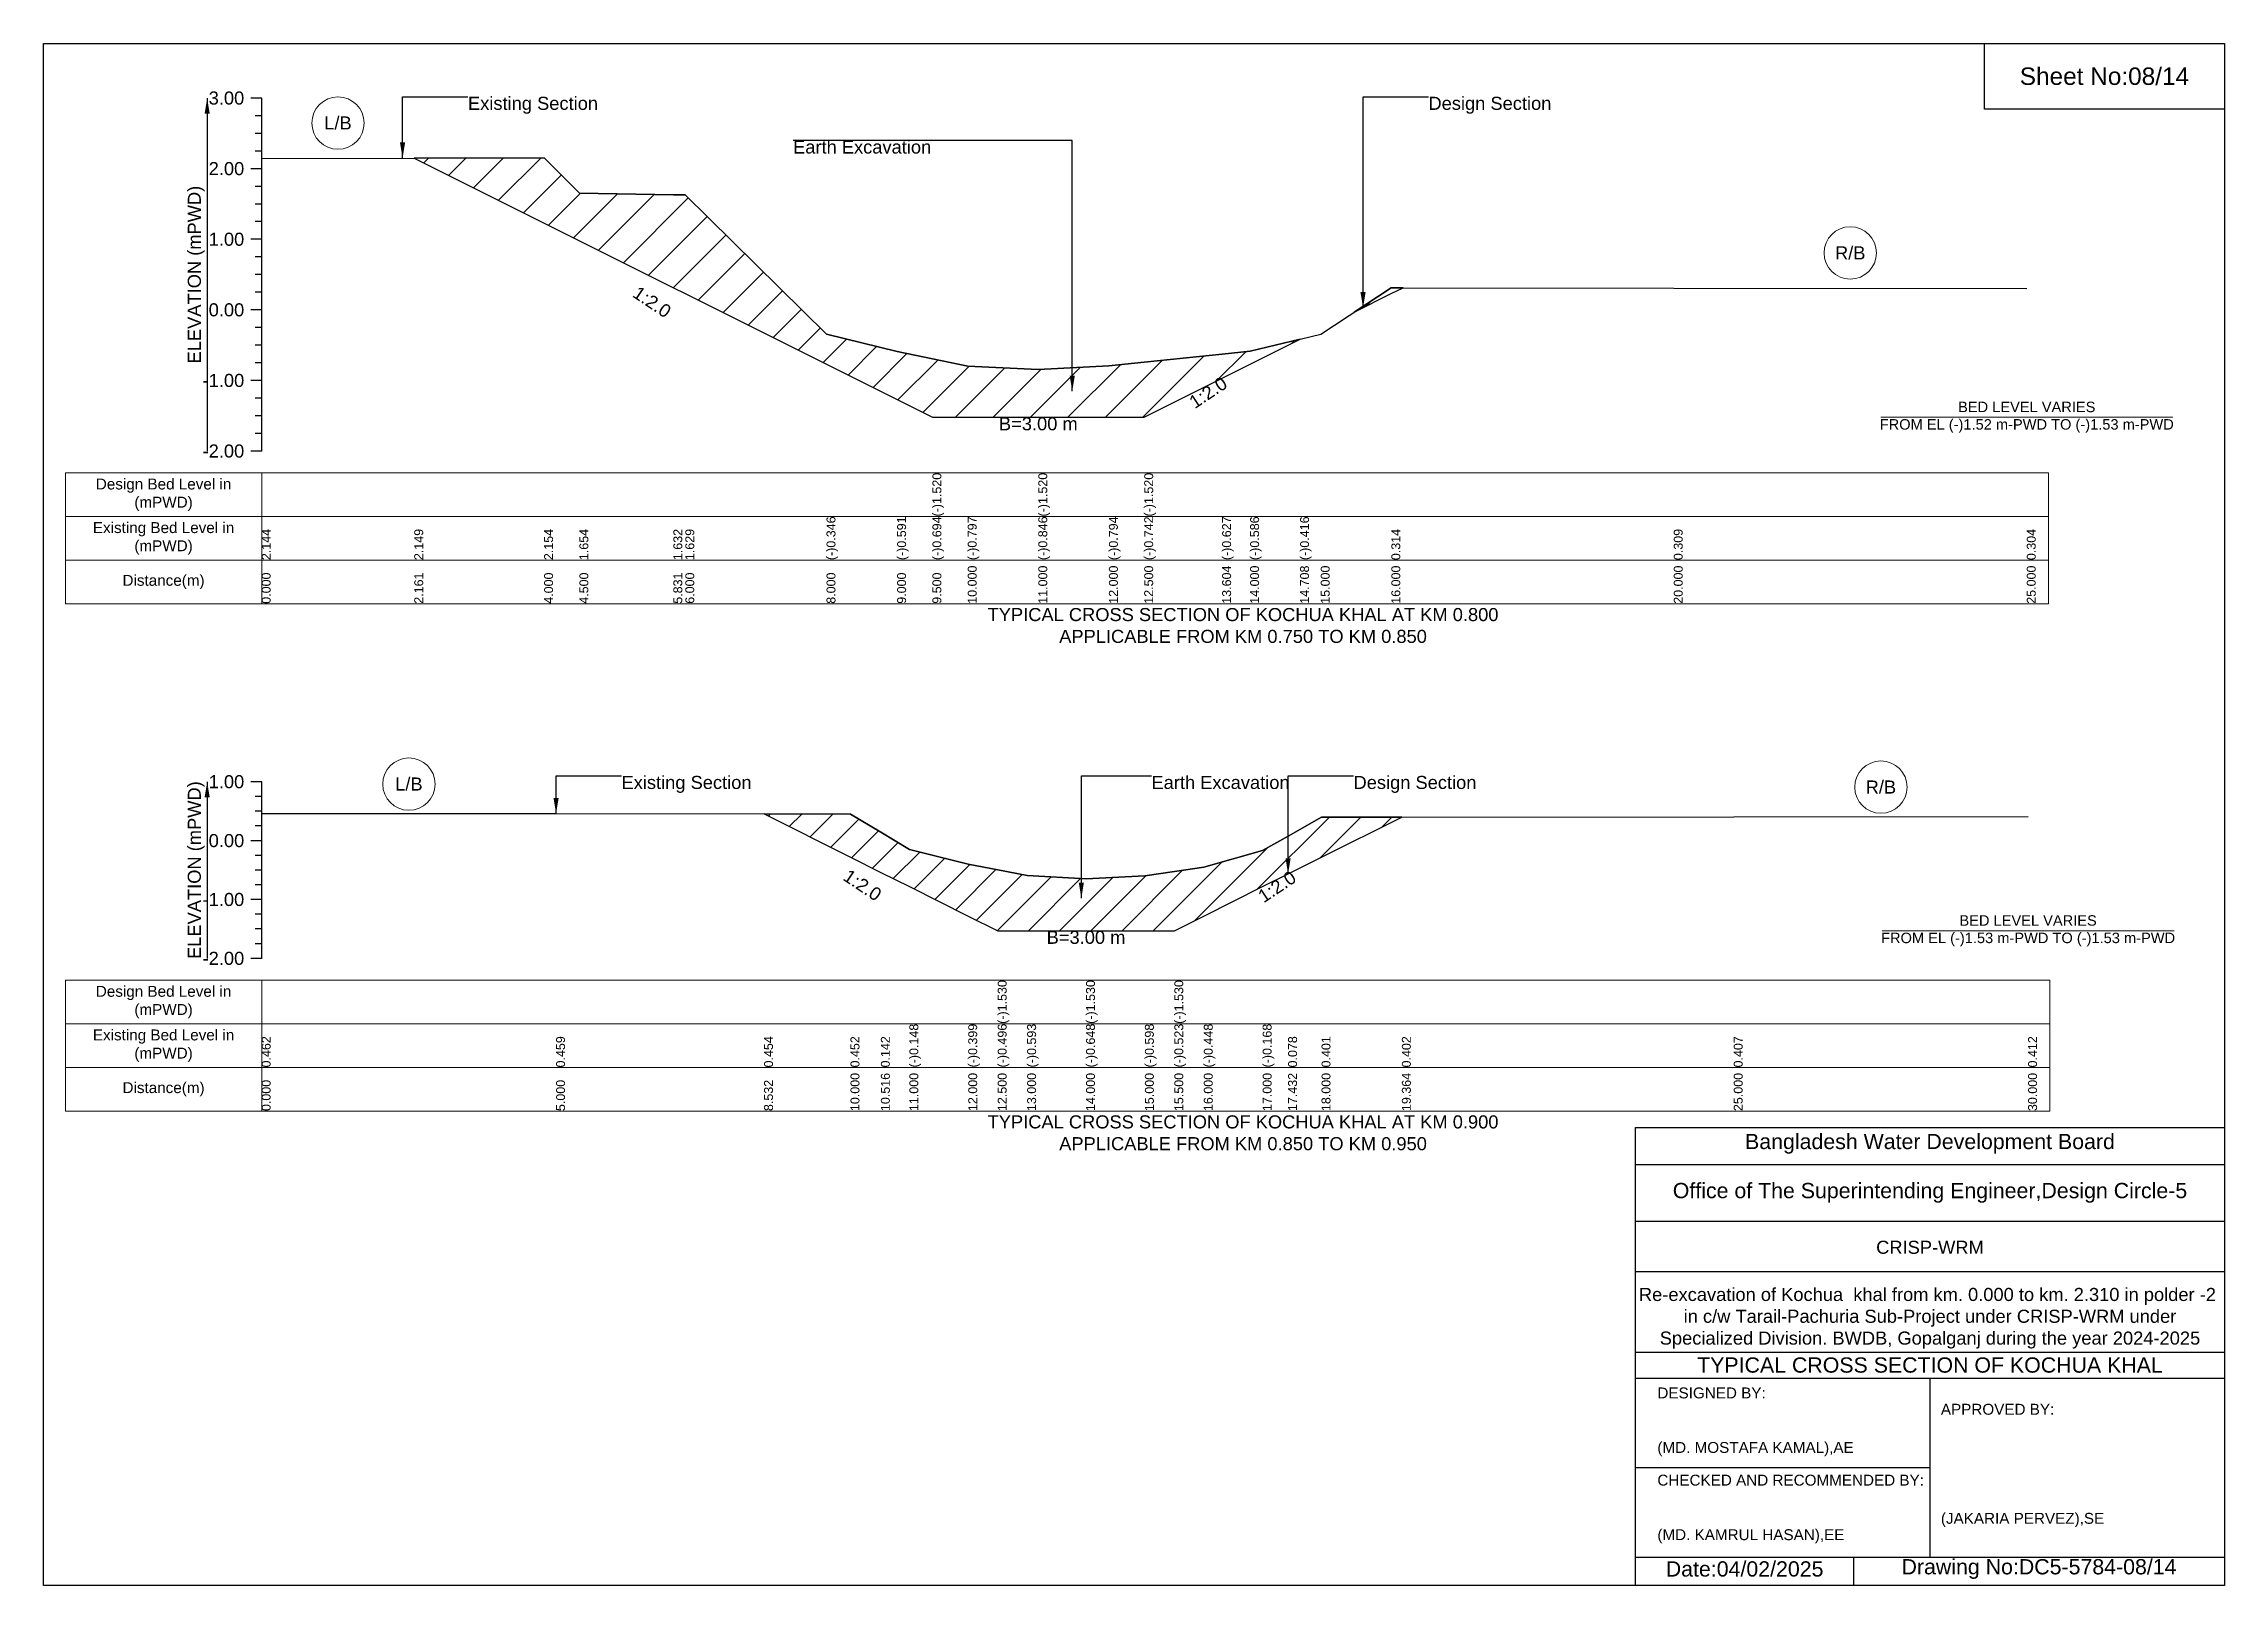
# Model space of a CAD drawing. Header units: inches. Extents: x 91000 to 258000, y -5743 to 6664.
# Drawn here: x 170000 to 178000, y -5656 to 0 of the extents above; entities that cross this region are included whole.
import ezdxf

# ---------------------------------------------------------------- set-up
doc = ezdxf.new("R2010")
doc.units = ezdxf.units.IN
doc.header["$LTSCALE"] = 7
doc.header["$MEASUREMENT"] = 0
for name, color, linetype, lineweight in [('Cross section Data Border', 7, 'Continuous', 9), ('Cross Section Labels', 7, 'Continuous', 9), ('Existing_Bed_Level for Xsection', 7, 'Continuous', 25)]:
    doc.layers.add(name, color=color, linetype=linetype, lineweight=lineweight)
doc.styles.get("Standard").update_dxf_attribs({"font": 'arial.ttf'})
doc.dimstyles.get("Standard").update_dxf_attribs({"dimtxt": 0.18, "dimasz": 0.18, "dimexe": 0.18, "dimexo": 0.0625, "dimgap": 0.09, "dimtad": 0, "dimtih": 1, "dimtoh": 1, "dimdec": 4, "dimzin": 0, "dimdsep": 46, "dimtxsty": 'Standard', "dimcen": 0.09, "dimadec": 0, "dimazin": 0, "dimtfac": 1, "dimtdec": 4, "dimtofl": 0, "dimtmove": 0, "dimatfit": 3, "dimfxl": 1, "dimtolj": 1, "dimtzin": 0, "dimarcsym": 0})

msp = doc.modelspace()

# ---------------------------------------------------------------- texts
at = {"attachment_point": 5}
for s, insert, char_height in [('Sheet No:08/14', (177560, -120), 64), ('Bangladesh Water Development Board', (176920, -4036), 56), ('Office of The Superintending Engineer,Design Circle-5', (176920, -4216), 56)]:
    msp.add_mtext(s, dxfattribs=dict(at, insert=insert, char_height=char_height))
for s, insert, char_height, width, attachment_point in [('CRISP-WRM', (176920, -4416), 48, 2240, 5), ('Re-excavation of Kochua  khal from km. 0.000 to km. 2.310 in polder -2  in c/w Tarail-Pachuria Sub-Project under CRISP-WRM under Specialized Division. BWDB, Gopalganj during the year 2024-2025', (176920, -4676), 48, 2160, 5), ('TYPICAL CROSS SECTION OF KOCHUA KHAL', (176920, -4848), 56, 2240, 5), ('DESIGNED BY:^J^J^J(MD. MOSTAFA KAMAL),AE', (175920, -5056), 40, 1120, 4), ('APPROVED BY:^J^J^J^J^J^J(JAKARIA PERVEZ),SE', (176960, -5216), 40, 1120, 4), ('CHECKED AND RECOMMENDED BY:^J^J^J(MD. KAMRUL HASAN),EE', (175920, -5376), 40, 1120, 4), ('Date:04/02/2025', (176240, -5596), 56, 1120, 5), ('Drawing No:DC5-5784-08/14', (177320, -5596), 56, 1760, 5)]:
    msp.add_mtext(s, dxfattribs=dict(insert=insert, char_height=char_height, width=width, attachment_point=attachment_point))
at = {"layer": 'Cross section Data Border', "char_height": 40, "width": 640, "attachment_point": 5}
for s, insert in [('Design Bed Level in (mPWD)', (170440, -1654.9)), ('Existing Bed Level in (mPWD)', (170440, -1814.9)), ('Distance(m)', (170440, -1974.9)), ('Design Bed Level in (mPWD)', (170440, -3516)), ('Existing Bed Level in (mPWD)', (170440, -3676)), ('Distance(m)', (170440, -3836))]:
    msp.add_mtext(s, dxfattribs=dict(at, insert=insert))
at = {"layer": 'Cross Section Labels'}
for s, insert, char_height, attachment_point in [('Existing Section', (171556.8, -195), 48, 1), ('Design Section', (175080.2, -195), 48, 1), ('L/B', (171079.9, -291.4), 48, 5), ('Earth Excavation', (172749.3, -355.3), 48, 1), ('R/B', (176627.5, -768), 48, 5), ('BED LEVEL VARIES ^JFROM EL (-)1.52 m-PWD TO (-)1.53 m-PWD', (177275, -1370.6), 38.4, 5), ('B=3.00 m', (173649, -1370.6), 48, 2), ('TYPICAL CROSS SECTION OF KOCHUA KHAL AT KM 0.800^JAPPLICABLE FROM KM 0.750 TO KM 0.850', (174400, -2134.9), 48, 5), ('L/B', (171340, -2716.6), 48, 5), ('Existing Section', (172120, -2686.4), 48, 1), ('Earth Excavation', (174064, -2686.4), 48, 1), ('Design Section', (174805.3, -2686.4), 48, 1), ('R/B', (176740, -2727.6), 48, 5), ('BED LEVEL VARIES ^JFROM EL (-)1.53 m-PWD TO (-)1.53 m-PWD', (177280, -3254.5), 38.4, 5), ('B=3.00 m', (173824, -3254.5), 48, 2), ('TYPICAL CROSS SECTION OF KOCHUA KHAL AT KM 0.900^JAPPLICABLE FROM KM 0.850 TO KM 0.950', (174400, -3996), 48, 5)]:
    msp.add_mtext(s, dxfattribs=dict(at, insert=insert, char_height=char_height, attachment_point=attachment_point))
at = {"layer": 'Cross Section Labels', "char_height": 48, "attachment_point": 2}
for insert, rotation in [((172245.4, -927.8), 326.30993), ((174258.6, -1260), 33.69007), ((173017.4, -3067.2), 326.30993), ((174511.3, -3072.8), 33.69007)]:
    msp.add_mtext('1:2.0', dxfattribs=dict(at, insert=insert, rotation=rotation))
at = {"layer": 'Existing_Bed_Level for Xsection', "char_height": 48, "attachment_point": 6}
for s, insert in [('3.00', (170736, -199.9)), ('2.00', (170736, -458.9)), ('1.00', (170736, -717.9)), ('0.00', (170736, -976.9)), ('-1.00', (170736, -1235.9)), ('-2.00', (170736, -1494.9)), ('1.00', (170736, -2708)), ('0.00', (170736, -2924)), ('-1.00', (170736, -3140)), ('-2.00', (170736, -3356))]:
    msp.add_mtext(s, dxfattribs=dict(at, insert=insert))
at = {"layer": 'Existing_Bed_Level for Xsection', "rotation": 90}
for s, insert, char_height, attachment_point in [('ELEVATION (mPWD)', (170560, -847.4), 48, 5), ('(-)1.520', (173260.5, -1734.9), 32.8, 1), ('(-)1.520', (173649, -1734.9), 32.8, 1), ('(-)1.520', (174037.5, -1734.9), 32.8, 1), ('(-)0.346', (172872, -1894.9), 32.8, 1), ('(-)0.591', (173131, -1894.9), 32.8, 1), ('(-)0.694', (173260.5, -1894.9), 32.8, 1), ('(-)0.797', (173390, -1894.9), 32.8, 1), ('(-)0.846', (173649, -1894.9), 32.8, 1), ('(-)0.794', (173908, -1894.9), 32.8, 1), ('(-)0.742', (174037.5, -1894.9), 32.8, 1), ('(-)0.627', (174323.4, -1894.9), 32.8, 1), ('(-)0.586', (174426, -1894.9), 32.8, 1), ('(-)0.416', (174609.3, -1894.9), 32.8, 1), ('2.144', (170800, -1894.9), 32.8, 1), ('2.149', (171359.7, -1894.9), 32.8, 1), ('2.154', (171836, -1894.9), 32.8, 1), ('1.654', (171965.5, -1894.9), 32.8, 1), ('1.632', (172310.1, -1894.9), 32.8, 1), ('1.629', (172354, -1894.9), 32.8, 1), ('0.314', (174944, -1894.9), 32.8, 1), ('0.309', (175980, -1894.9), 32.8, 1), ('0.304', (177275, -1894.9), 32.8, 1), ('10.000', (173390, -2054.9), 32.8, 1), ('11.000', (173649, -2054.9), 32.8, 1), ('12.000', (173908, -2054.9), 32.8, 1), ('12.500', (174037.5, -2054.9), 32.8, 1), ('13.604', (174323.4, -2054.9), 32.8, 1), ('14.000', (174426, -2054.9), 32.8, 1), ('14.708', (174609.3, -2054.9), 32.8, 1), ('15.000', (174685, -2054.9), 32.8, 1), ('16.000', (174944, -2054.9), 32.8, 1), ('20.000', (175980, -2054.9), 32.8, 1), ('25.000', (177275, -2054.9), 32.8, 1), ('0.000', (170800, -2054.9), 32.8, 1), ('2.161', (171359.7, -2054.9), 32.8, 1), ('4.000', (171836, -2054.9), 32.8, 1), ('4.500', (171965.5, -2054.9), 32.8, 1), ('5.831', (172310.1, -2054.9), 32.8, 1), ('6.000', (172354, -2054.9), 32.8, 1), ('8.000', (172872, -2054.9), 32.8, 1), ('9.000', (173131, -2054.9), 32.8, 1), ('9.500', (173260.5, -2054.9), 32.8, 1), ('ELEVATION (mPWD)', (170560, -3032), 48, 5), ('(-)1.530', (173500, -3596), 32.8, 1), ('(-)1.530', (173824, -3596), 32.8, 1), ('(-)1.530', (174148, -3596), 32.8, 1), ('(-)0.148', (173176, -3756), 32.8, 1), ('(-)0.399', (173392, -3756), 32.8, 1), ('(-)0.496', (173500, -3756), 32.8, 1), ('(-)0.593', (173608, -3756), 32.8, 1), ('(-)0.648', (173824, -3756), 32.8, 1), ('(-)0.598', (174040, -3756), 32.8, 1), ('(-)0.523', (174148, -3756), 32.8, 1), ('(-)0.448', (174256, -3756), 32.8, 1), ('(-)0.168', (174472, -3756), 32.8, 1), ('0.462', (170800, -3756), 32.8, 1), ('0.459', (171880, -3756), 32.8, 1), ('0.454', (172642.9, -3756), 32.8, 1), ('0.452', (172960, -3756), 32.8, 1), ('0.142', (173071.4, -3756), 32.8, 1), ('0.078', (174565.3, -3756), 32.8, 1), ('0.401', (174688, -3756), 32.8, 1), ('0.402', (174982.7, -3756), 32.8, 1), ('0.407', (176200, -3756), 32.8, 1), ('0.412', (177280, -3756), 32.8, 1), ('0.000', (170800, -3916), 32.8, 1), ('5.000', (171880, -3916), 32.8, 1), ('8.532', (172642.9, -3916), 32.8, 1), ('10.000', (172960, -3916), 32.8, 1), ('10.516', (173071.4, -3916), 32.8, 1), ('11.000', (173176, -3916), 32.8, 1), ('12.000', (173392, -3916), 32.8, 1), ('12.500', (173500, -3916), 32.8, 1), ('13.000', (173608, -3916), 32.8, 1), ('14.000', (173824, -3916), 32.8, 1), ('15.000', (174040, -3916), 32.8, 1), ('15.500', (174148, -3916), 32.8, 1), ('16.000', (174256, -3916), 32.8, 1), ('17.000', (174472, -3916), 32.8, 1), ('17.432', (174565.3, -3916), 32.8, 1), ('18.000', (174688, -3916), 32.8, 1), ('19.364', (174982.7, -3916), 32.8, 1), ('25.000', (176200, -3916), 32.8, 1), ('30.000', (177280, -3916), 32.8, 1)]:
    msp.add_mtext(s, dxfattribs=dict(at, insert=insert, char_height=char_height, attachment_point=attachment_point))

# ---------------------------------------------------------------- hatches: boundary and pattern name
at = {"layer": 'Existing_Bed_Level for Xsection'}
h = msp.add_hatch(dxfattribs=at)
h.set_pattern_fill('ANSI31', color=256, scale=777, style=0)
h.paths.add_polyline_path([(171359.7, -420.2), (171836, -658.3), (171965.5, -723.1), (172310.1, -895.4), (172354, -917.3), (172872, -1176.3), (173131, -1305.8), (173260.5, -1370.6), (173390, -1370.6), (173649, -1370.6), (173908, -1370.6), (174037.5, -1370.6), (174323.4, -1227.6), (174426, -1176.3), (174609.3, -1084.7), (174426, -1128.7), (174323.4, -1139.3), (174037.5, -1169.1), (173908, -1182.5), (173649, -1196), (173390, -1183.3), (173260.5, -1156.6), (173131, -1130), (172872, -1066.5), (172354, -555), (172310.1, -554.2), (171965.5, -548.5), (171836, -419)])
h = msp.add_hatch(dxfattribs=at)
h.set_pattern_fill('ANSI31', color=256, scale=777, style=0)
h.paths.add_polyline_path([(174808, -985.3), (174944, -917.3), (174987.4, -895.6), (174944, -895.6)])
h = msp.add_hatch(dxfattribs=at)
h.set_pattern_fill('ANSI31', color=256, scale=648, style=0)
h.paths.add_polyline_path([(172642.9, -2826), (172960, -2984.5), (173071.4, -3040.2), (173176, -3092.5), (173392, -3200.5), (173500, -3254.5), (173608, -3254.5), (173824, -3254.5), (174040, -3254.5), (174148, -3254.5), (174256, -3200.5), (174472, -3092.5), (174565.3, -3045.8), (174688, -2984.5), (174982.7, -2837.2), (174688, -2837.4), (174565.3, -2907.2), (174472, -2960.3), (174256, -3020.8), (174148, -3037), (174040, -3053.2), (173824, -3064), (173608, -3052.1), (173500, -3031.2), (173392, -3010.2), (173176, -2956), (173071.4, -2893.3), (172960, -2826.4)])

# ---------------------------------------------------------------- linework, layer by layer
for points in [[(170000, 0), (178000, 0), (178000, -5656), (170000, -5656)], [(177120, 0), (178000, 0), (178000, -240), (177120, -240)]]:
    msp.add_lwpolyline(points, close=True)
for points in [[(175840, -5656), (175840, -3976), (178000, -3976)], [(175840, -4112), (178000, -4112)], [(175840, -4320), (178000, -4320)], [(175840, -4504), (178000, -4504)], [(175840, -4800), (178000, -4800)], [(175840, -4896), (178000, -4896)], [(176920, -4896), (176920, -5552)], [(175840, -5224), (176920, -5224)], [(175840, -5552), (178000, -5552)], [(176640, -5552), (176640, -5656)]]:
    msp.add_lwpolyline(points)
at = {"layer": 'Cross section Data Border'}
for points in [[(170080, -1574.9), (177355, -1574.9), (177355, -2054.9), (170080, -2054.9)], [(170080, -3436), (177360, -3436), (177360, -3916), (170080, -3916)]]:
    msp.add_lwpolyline(points, close=True, dxfattribs=at)
for points in [[(170800, -1574.9), (170800, -2054.9)], [(170080, -1734.9), (177355, -1734.9)], [(170080, -1894.9), (177355, -1894.9)], [(170800, -3436), (170800, -3916)], [(170080, -3596), (177360, -3596)], [(170080, -3756), (177360, -3756)]]:
    msp.add_lwpolyline(points, dxfattribs=at)
at = {"layer": 'Cross Section Labels'}
for points in [[(176739.2, -1370.6), (177810.8, -1370.6)], [(176744.2, -3254.5), (177815.8, -3254.5)]]:
    msp.add_lwpolyline(points, dxfattribs=at)
for centre in [(171079.9, -291.4), (176627.5, -768), (171340, -2716.6), (176740, -2727.6)]:
    msp.add_circle(centre, 96, dxfattribs=at)
at = {"layer": 'Existing_Bed_Level for Xsection'}
for points in [[(170800, -199.9), (170760, -199.9)], [(170800, -1494.9), (170800, -1235.9), (170800, -976.9), (170800, -717.9), (170800, -458.9), (170800, -199.9)], [(170800, -264.6), (170776, -264.6)], [(170800, -329.4), (170776, -329.4)], [(170800, -394.1), (170776, -394.1)], [(170800, -458.9), (170760, -458.9)], [(170800, -421.6), (171359.7, -420.2), (171836, -419), (171965.5, -548.5), (172310.1, -554.2), (172354, -555), (172872, -1066.5), (173131, -1130), (173260.5, -1156.6), (173260.5, -1156.6), (173390, -1183.3), (173649, -1196), (173649, -1196), (173908, -1182.5), (174037.5, -1169.1), (174037.5, -1169.1), (174323.4, -1139.3), (174426, -1128.7), (174609.3, -1084.7), (174685, -1066.5), (174944, -895.6), (175980, -896.9), (177275, -898.2)], [(170800, -523.6), (170776, -523.6)], [(170800, -588.4), (170776, -588.4)], [(170800, -717.9), (170760, -717.9)], [(170800, -653.1), (170776, -653.1)], [(170800, -782.6), (170776, -782.6)], [(170800, -847.4), (170776, -847.4)], [(170800, -912.1), (170776, -912.1)], [(170800, -976.9), (170760, -976.9)], [(170800, -1041.6), (170776, -1041.6)], [(170800, -1106.4), (170776, -1106.4)], [(170800, -1171.1), (170776, -1171.1)], [(170800, -1235.9), (170760, -1235.9)], [(170800, -1300.6), (170776, -1300.6)], [(170800, -1365.4), (170776, -1365.4)], [(170800, -1430.1), (170776, -1430.1)], [(170800, -1494.9), (170760, -1494.9)], [(170800, -2708), (170760, -2708)], [(170800, -3356), (170800, -3140), (170800, -2924), (170800, -2708)], [(170800, -2762), (170776, -2762)], [(170800, -2816), (170776, -2816)], [(170800, -2870), (170776, -2870)], [(170800, -2824.2), (171880, -2824.9), (172642.9, -2826), (172960, -2826.4), (173071.4, -2893.3), (173176, -2956), (173392, -3010.2), (173500, -3031.2), (173500, -3031.2), (173608, -3052.1), (173824, -3064), (173824, -3064), (174040, -3053.2), (174148, -3037), (174148, -3037), (174256, -3020.8), (174472, -2960.3), (174565.3, -2907.2), (174688, -2837.4), (174982.7, -2837.2), (176200, -2836.1), (177280, -2835)], [(170800, -2924), (170760, -2924)], [(170800, -2978), (170776, -2978)], [(170800, -3032), (170776, -3032)], [(170800, -3086), (170776, -3086)], [(170800, -3140), (170760, -3140)], [(170800, -3194), (170776, -3194)], [(170800, -3248), (170776, -3248)], [(170800, -3356), (170760, -3356)], [(170800, -3302), (170776, -3302)]]:
    msp.add_lwpolyline(points, dxfattribs=at)
for points in [[(171359.7, -420.2), (171359.7, -420.2), (171836, -658.3), (171965.5, -723.1), (172310.1, -895.4), (172354, -917.3), (172872, -1176.3), (173131, -1305.8), (173260.5, -1370.6), (173260.5, -1370.6), (173390, -1370.6), (173649, -1370.6), (173649, -1370.6), (173908, -1370.6), (174037.5, -1370.6), (174037.5, -1370.6), (174323.4, -1227.6), (174426, -1176.3), (174609.3, -1084.7), (174426, -1128.7), (174323.4, -1139.3), (174037.5, -1169.1), (174037.5, -1169.1), (173908, -1182.5), (173649, -1196), (173649, -1196), (173390, -1183.3), (173260.5, -1156.6), (173260.5, -1156.6), (173131, -1130), (172872, -1066.5), (172354, -555), (172310.1, -554.2), (171965.5, -548.5), (171836, -419), (171359.7, -420.2)], [(174808, -985.3), (174944, -917.3), (174987.4, -895.6), (174944, -895.6)], [(172642.9, -2826), (172642.9, -2826), (172960, -2984.5), (173071.4, -3040.2), (173176, -3092.5), (173392, -3200.5), (173500, -3254.5), (173500, -3254.5), (173608, -3254.5), (173824, -3254.5), (173824, -3254.5), (174040, -3254.5), (174148, -3254.5), (174148, -3254.5), (174256, -3200.5), (174472, -3092.5), (174565.3, -3045.8), (174688, -2984.5), (174982.7, -2837.2), (174688, -2837.4), (174565.3, -2907.2), (174472, -2960.3), (174256, -3020.8), (174148, -3037), (174148, -3037), (174040, -3053.2), (173824, -3064), (173824, -3064), (173608, -3052.1), (173500, -3031.2), (173500, -3031.2), (173392, -3010.2), (173176, -2956), (173071.4, -2893.3), (172960, -2826.4), (172642.9, -2826)]]:
    msp.add_lwpolyline(points, close=True, dxfattribs=at)

msp.set_redraw_order([(e.dxf.handle, doc.entitydb.next_handle()) for e in msp.query("TEXT MTEXT ATTDEF DIMENSION ARC_DIMENSION")])  # texts and dimensions are drawn at this point

# ---------------------------------------------------------------- leaders
at = {"layer": 'Cross Section Labels', "annotation_type": 0, "has_hookline": 1}
for points, hookline_direction, text_width in [([(171316.8, -420.3), (171316.8, -195), (171556.7, -195)], 0, 467.2), ([(174840.2, -969.2), (174840.2, -195), (175080.1, -195)], 0, 441.2), ([(173773.5, -1275.2), (173773.5, -355.3), (172749.4, -355.3)], 1, 497), ([(171880, -2824.9), (171880, -2686.4), (172119.9, -2686.4)], 0, 467.2), ([(173806.8, -3135.3), (173806.8, -2686.4), (174063.9, -2686.4)], 0, 497), ([(174565.3, -3045.8), (174565.3, -2686.4), (174805.3, -2686.4)], 0, 441.2)]:
    msp.add_leader(points, dimstyle='Standard', override={"dimasz": 57.6}, dxfattribs=dict(at, hookline_direction=hookline_direction, text_width=text_width))
at = {"layer": 'Existing_Bed_Level for Xsection'}
for points in [[(170600, -199.9), (170600, -1494.9)], [(170600, -2708), (170600, -3356)]]:
    msp.add_leader(points, dimstyle='Standard', override={"dimasz": 57.6}, dxfattribs=at)

doc.saveas('drawing.dxf')
